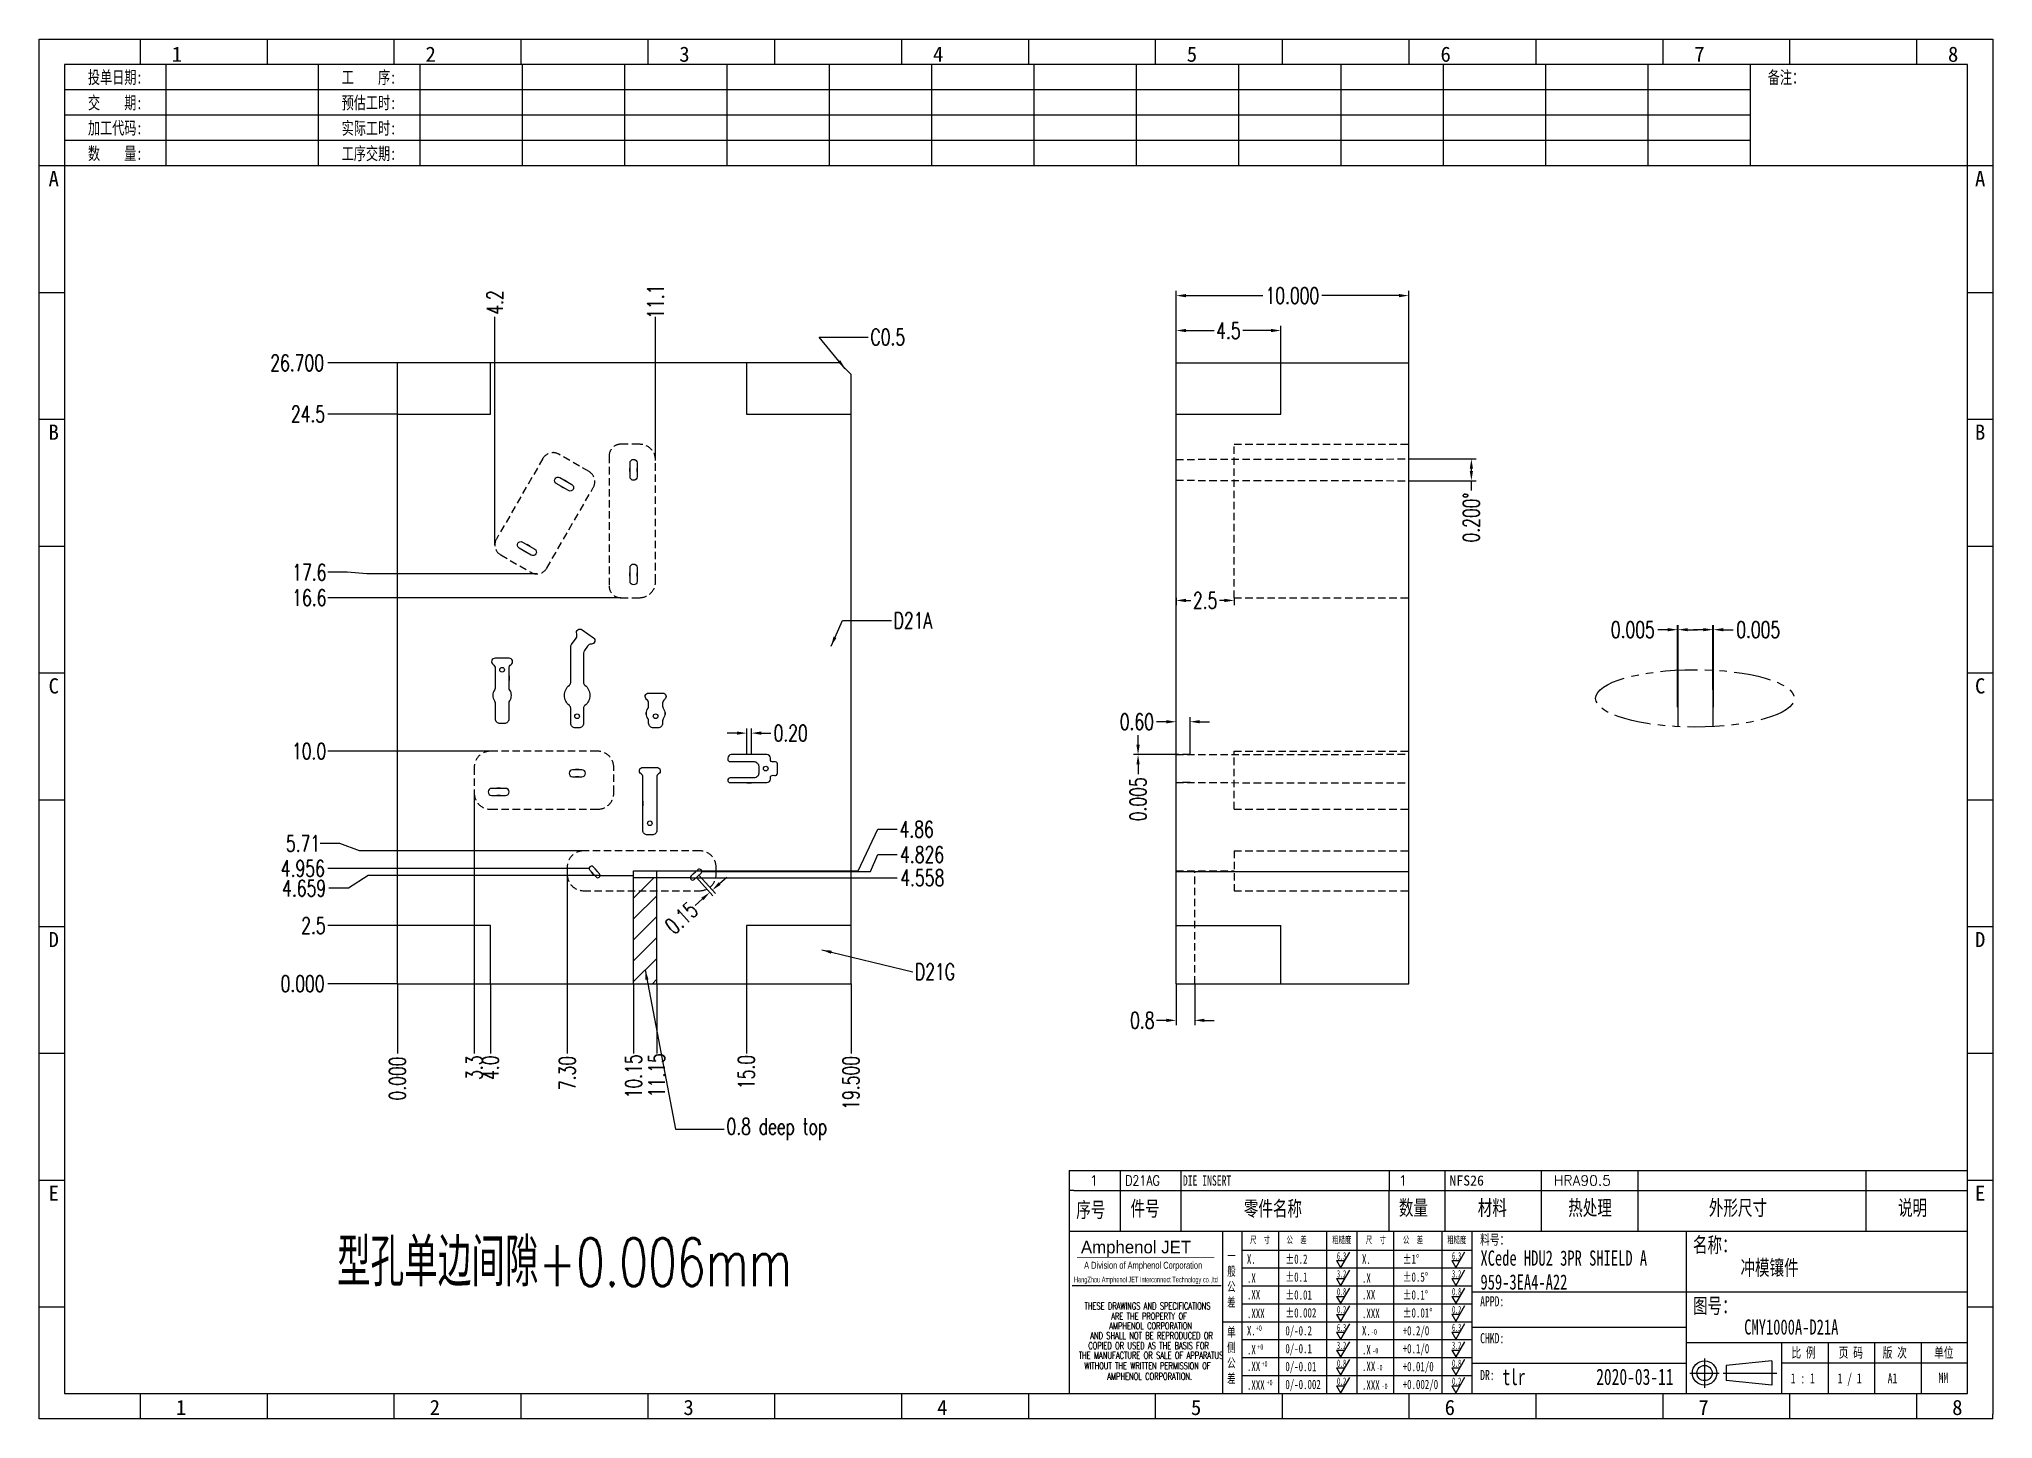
# Model space of a CAD drawing. Header units: millimetres. Extents: x -2852 to 5627, y -2271 to 1849.
# Drawn here: x -2726 to -2642, y -601.7 to -542.3 of the extents above; entities that cross this region are included whole.
import ezdxf
from ezdxf.enums import TextEntityAlignment as Align

# ---------------------------------------------------------------- set-up
doc = ezdxf.new("R2010")
doc.units = ezdxf.units.MM
doc.header["$PDSIZE"] = 3
doc.linetypes.add('DASHED2', pattern=[9.525, 6.35, -3.175])
doc.linetypes.add('PHANTOM', pattern=[63.5, 31.75, -6.35, 6.35, -6.35, 6.35, -6.35])
for name, color, linetype in [('1', 7, 'Continuous'), ('11', 4, 'DASHED2'), ('41', 1, 'Continuous'), ('PUNCH', 1, 'Continuous')]:
    doc.layers.add(name, color=color, linetype=linetype)
doc.styles.add('CH', font='仿宋_GB2312_0.ttf')
doc.styles.add('jet01', font='simplex.shx', dxfattribs={"width": 0.7, "bigfont": 'hztxt.shx'})
doc.styles.add('jet02', font='simplex.shx', dxfattribs={"width": 0.7})
doc.styles.add('SIMPLEX', font='SIMPLEX')
doc.styles.get("Standard").update_dxf_attribs({"font": '仿宋_GB2312_0.ttf', "width": 0.7})
doc.styles.add('TEXTSTYLE_1', font='TRIUMB.TTF')
doc.styles.add('TEXTSTYLE_2', font='TRIUM.TTF')
doc.styles.add('tk', font='', dxfattribs={"width": 0.7})
doc.styles.add('tk 2', font='仿宋_GB2312_0.ttf', dxfattribs={"width": 0.65})
doc.styles.add('tk 4', font='simplex.shx', dxfattribs={"width": 0.65, "bigfont": 'bigfont.shx'})
doc.styles.get('tk').set_extended_font_data('NSimSun')
doc.dimstyles.new('jet02', dxfattribs={"dimtxt": 3.5, "dimasz": 2.1, "dimexe": 1, "dimexo": 0, "dimgap": 0.5, "dimtad": 0, "dimtoh": 1, "dimdec": 3, "dimzin": 9, "dimdsep": 46, "dimtxsty": 'jet02', "dimcen": 0, "dimclrt": 256, "dimazin": 2, "dimtfac": 1, "dimtdec": 3, "dimtofl": 0, "dimtmove": 0, "dimatfit": 1, "dimfxl": 1, "dimarcsym": 0})

msp = doc.modelspace()

# ---------------------------------------------------------------- texts
at = {"layer": '1', "ltscale": 0.05, "style": 'jet01', "width": 0.7}
msp.add_text('型孔单边间隙+0.006mm', height=2.064003, dxfattribs=at).set_placement((-2713.1618, -595.9699))
at = {"layer": '41', "ltscale": 0.05, "char_height": 0.7, "attachment_point": 4, "style": 'jet02'}
for s, insert in [('C0.5', (-2690.2254, -555.1474)), ('D21A', (-2689.2275, -567.3368)), ('D21G', (-2688.3113, -582.4456)), ('0.8 deep top', (-2696.4146, -589.2139))]:
    msp.add_mtext(s, dxfattribs=dict(at, insert=insert))

# ---------------------------------------------------------------- blocks, each defined once
blk = doc.blocks.new('A3-N')
at = {"layer": '1', "color": 1}
for p, q in [((0, 0), (0, 296.73)), ((0, 296.73), (420, 296.73)), ((21.82, 291.27), (21.82, 296.73)), ((49.09, 291.27), (49.09, 296.73)), ((76.36, 291.27), (76.36, 296.73)), ((103.64, 291.27), (103.64, 296.73)), ((103.64, 291.27), (103.64, 296.73)), ((103.64, 291.27), (103.64, 296.73)), ((130.91, 291.27), (130.91, 296.73)), ((158.18, 291.27), (158.18, 296.73)), ((185.45, 291.27), (185.45, 296.73)), ((212.73, 291.27), (212.73, 296.73)), ((240, 291.27), (240, 296.73)), ((267.27, 291.27), (267.27, 296.73)), ((294.55, 291.27), (294.55, 296.73)), ((321.82, 291.27), (321.82, 296.73)), ((349.09, 291.27), (349.09, 296.73)), ((376.36, 291.27), (376.36, 296.73)), ((403.64, 291.27), (403.64, 296.73)), ((420, 296.73), (420, 1)), ((5.45, 269.45), (0, 269.45)), ((420, 269.45), (414.55, 269.45)), ((5.45, 242.18), (0, 242.18)), ((420, 242.18), (414.55, 242.18)), ((5.45, 214.91), (0, 214.91)), ((420, 214.91), (414.55, 214.91)), ((5.45, 187.64), (0, 187.64)), ((420, 187.64), (414.55, 187.64)), ((5.45, 160.36), (0, 160.36)), ((420, 160.36), (414.55, 160.36)), ((5.45, 133.09), (0, 133.09)), ((420, 133.09), (414.55, 133.09)), ((5.45, 105.82), (0, 105.82)), ((420, 105.82), (414.55, 105.82)), ((5.45, 78.55), (0, 78.55)), ((420, 78.55), (414.55, 78.55)), ((5.45, 51.27), (0, 51.27)), ((420, 51.27), (414.55, 51.27)), ((222.45, 49.09), (221.45, 49.09)), ((221.45, 49.09), (221.45, 40.36)), ((222.45, 49.09), (414.55, 49.09)), ((232.36, 49.09), (232.36, 40.36)), ((245.45, 49.09), (245.45, 40.36)), ((290.18, 49.09), (290.18, 40.36)), ((302.18, 49.09), (302.18, 40.36)), ((322.91, 49.09), (322.91, 40.36)), ((343.64, 49.09), (343.64, 40.36)), ((392.73, 40.36), (392.73, 49.09)), ((258.55, 40.36), (258.55, 5.44)), ((266.45, 40.36), (266.45, 5.44)), ((276.78, 40.36), (276.78, 5.45)), ((291.18, 40.36), (291.18, 5.45)), ((301.51, 40.37), (301.51, 5.46)), ((308.01, 40.36), (308.01, 5.45)), ((354.09, 40.36), (354.09, 5.45)), ((308.01, 32.39), (258.55, 32.39)), ((308.01, 28.54), (258.55, 28.54)), ((414.55, 27.27), (308.01, 27.27)), ((5.45, 24), (0, 24)), ((308.01, 24.69), (258.55, 24.69)), ((420, 24), (414.55, 24)), ((308.01, 16.99), (258.55, 16.99)), ((354.09, 19.63), (308.01, 19.63)), ((308.01, 13.14), (258.55, 13.14)), ((414.55, 16.36), (354.09, 16.36)), ((374.55, 16.36), (374.55, 5.45)), ((384.55, 16.36), (384.55, 5.45)), ((394.55, 16.36), (394.55, 5.45)), ((404.55, 16.36), (404.55, 5.45)), ((308.01, 9.29), (258.55, 9.29)), ((308.01, 11.99), (354.09, 11.99)), ((372.51, 12.49), (362.69, 11.5)), ((362.69, 11.5), (362.69, 8.23)), ((372.51, 12.49), (372.51, 7.25)), ((414.55, 12), (374.55, 12)), ((21.82, 0), (21.82, 5.45)), ((49.09, 0), (49.09, 5.45)), ((76.36, 0), (76.36, 5.45)), ((103.64, 0), (103.64, 5.45)), ((130.91, 0), (130.91, 5.45)), ((158.18, 0), (158.18, 5.45)), ((185.45, 0), (185.45, 5.45)), ((212.73, 0), (212.73, 5.45)), ((240, 0), (240, 5.45)), ((267.27, 0), (267.27, 5.45)), ((294.55, 0), (294.55, 5.45)), ((321.82, 0), (321.82, 5.45)), ((349.09, 0), (349.09, 5.45)), ((372.51, 7.25), (362.69, 8.23)), ((376.36, 0), (376.36, 5.45)), ((403.64, 0), (403.64, 5.45)), ((1, 0), (0, 0)), ((420, 0), (1, 0)), ((420, 0), (420, 1))]:
    blk.add_line(p, q, dxfattribs=at)
at = {"layer": '1'}
for p, q in [((414.55, 278.18), (414.55, 284.73)), ((221.45, 40.36), (221.45, 5.45)), ((221.45, 40.36), (414.55, 40.36)), ((221.45, 40.36), (414.55, 40.36)), ((254.41, 40.36), (254.41, 5.45)), ((283.28, 40.36), (283.28, 5.45)), ((308.01, 36.24), (258.55, 36.24)), ((222.08, 28.67), (254.12, 28.67)), ((308.01, 20.84), (254.41, 20.84))]:
    blk.add_line(p, q, dxfattribs=at)
at = {"layer": '1', "color": 1, "ltscale": 0.05}
for p, q in [((278.93, 34.04), (279.79, 32.56)), ((278.93, 34.04), (280.65, 34.04)), ((281.68, 35.84), (279.79, 32.56)), ((303.66, 34.05), (304.52, 32.56)), ((303.66, 34.05), (305.38, 34.05)), ((306.41, 35.84), (304.52, 32.56)), ((278.93, 30.19), (279.79, 28.71)), ((278.93, 30.19), (280.65, 30.19)), ((281.68, 31.99), (279.79, 28.71)), ((303.66, 30.2), (305.38, 30.2)), ((303.66, 30.2), (304.52, 28.71)), ((306.41, 31.99), (304.52, 28.71)), ((278.93, 26.34), (279.79, 24.86)), ((278.93, 26.34), (280.65, 26.34)), ((281.68, 28.14), (279.79, 24.86)), ((303.66, 26.35), (304.52, 24.86)), ((303.66, 26.35), (305.38, 26.35)), ((306.41, 28.14), (304.52, 24.86)), ((278.93, 22.49), (280.65, 22.49)), ((278.93, 22.49), (279.79, 21.01)), ((281.68, 24.29), (279.79, 21.01)), ((303.66, 22.5), (305.38, 22.5)), ((303.66, 22.5), (304.52, 21.01)), ((306.41, 24.29), (304.52, 21.01)), ((278.93, 18.66), (279.79, 17.17)), ((278.93, 18.66), (280.65, 18.66)), ((281.68, 20.45), (279.79, 17.17)), ((303.66, 18.66), (304.52, 17.18)), ((303.66, 18.66), (305.38, 18.66)), ((306.41, 20.46), (304.52, 17.18)), ((278.93, 14.81), (280.65, 14.81)), ((278.93, 14.81), (279.79, 13.32)), ((281.68, 16.6), (279.79, 13.32)), ((281.68, 12.75), (279.79, 9.47)), ((303.66, 14.81), (305.38, 14.81)), ((303.66, 14.81), (304.52, 13.33)), ((306.41, 16.61), (304.52, 13.33)), ((306.41, 12.76), (304.52, 9.48)), ((278.93, 10.96), (279.79, 9.47)), ((278.93, 10.96), (280.65, 10.96)), ((281.68, 8.9), (279.79, 5.62)), ((303.66, 10.96), (304.52, 9.48)), ((303.66, 10.96), (305.38, 10.96)), ((306.41, 8.91), (304.52, 5.63)), ((278.93, 7.11), (279.79, 5.62)), ((278.93, 7.11), (280.65, 7.11)), ((303.66, 7.11), (305.38, 7.11)), ((303.66, 7.11), (304.52, 5.63))]:
    blk.add_line(p, q, dxfattribs=at)
at = {"layer": '1', "color": 1, "ltscale": 0.1}
for p, q in [((358.01, 13.02), (358.01, 6.71)), ((354.86, 9.87), (361.17, 9.87)), ((362.03, 9.87), (373.54, 9.87))]:
    blk.add_line(p, q, dxfattribs=at)
at = {"layer": '1'}
blk.add_lwpolyline([(221.45, 5.45), (414.55, 5.45), (414.55, 291.27), (5.45, 291.27), (5.45, 5.45), (414.55, 5.45)], dxfattribs=at)
at = {"layer": '1', "color": 7, "linetype": 'Continuous', "const_width": 0.123}
blk.add_lwpolyline([(223.11, 34.74), (252.6, 34.76)], dxfattribs=at)
at = {"layer": '1', "color": 1}
for radius in [2.62, 1.64]:
    blk.add_circle((358.01, 9.87), radius, dxfattribs=at)
at = {"layer": '41'}
for p, q in [((27.27, 291.27), (27.27, 269.45)), ((60, 291.27), (60, 269.45)), ((81.82, 291.27), (81.82, 269.45)), ((103.82, 291.27), (103.82, 269.45)), ((125.82, 291.27), (125.82, 269.45)), ((147.82, 291.27), (147.82, 269.45)), ((169.82, 291.27), (169.82, 269.45)), ((191.82, 291.27), (191.82, 269.45)), ((213.82, 291.27), (213.82, 269.45)), ((235.82, 291.27), (235.82, 269.45)), ((257.82, 291.27), (257.82, 269.45)), ((279.82, 291.27), (279.82, 269.45)), ((301.82, 291.27), (301.82, 269.45)), ((323.82, 291.27), (323.82, 269.45)), ((345.82, 291.27), (345.82, 269.45)), ((367.82, 291.27), (367.82, 269.45)), ((367.82, 285.82), (5.45, 285.82)), ((367.82, 280.36), (5.45, 280.36)), ((367.82, 274.91), (5.45, 274.91)), ((414.55, 269.45), (5.45, 269.45))]:
    blk.add_line(p, q, dxfattribs=at)
at = {"layer": '1', "color": 1}
for s, p in [('1', (29.64, 295.11)), ('2', (84.18, 295.11)), ('3', (138.73, 295.11)), ('4', (193.27, 295.11)), ('5', (247.82, 295.11)), ('6', (302.36, 295.11)), ('7', (356.91, 295.11)), ('8', (411.45, 295.11)), ('1', (30.53, 4.11)), ('2', (85.08, 4.11)), ('3', (139.62, 4.11)), ('4', (194.17, 4.11)), ('5', (248.72, 4.11)), ('6', (303.26, 4.11)), ('7', (357.81, 4.11)), ('8', (412.35, 4.11))]:
    blk.add_text(s, height=3.27, dxfattribs=at).set_placement(p, align=Align.TOP_CENTER)
at = {"layer": '1', "style": 'tk', "width": 0.7}
for s, p in [('投单日期:', (16.36, 288.55)), ('工    序:', (70.91, 288.55)), ('备注：', (375.51, 288.55)), ('交    期:', (16.36, 283.09)), ('预估工时:', (70.91, 283.09)), ('加工代码:', (16.36, 277.64)), ('实际工时:', (70.91, 277.64)), ('数    量:', (16.36, 272.18)), ('工序交期:', (70.91, 272.18))]:
    blk.add_text(s, height=2.727, dxfattribs=at).set_placement(p, align=Align.MIDDLE)
at = {"layer": '1', "color": 1}
for s, p in [('A', (2.04, 268.36)), ('B', (2.04, 213.82)), ('C', (2.04, 159.27)), ('D', (2.04, 104.73)), ('E', (2.04, 50.18))]:
    blk.add_text(s, height=3.27, dxfattribs=at).set_placement(p, align=Align.TOP_LEFT)
for s, p in [('A', (418.37, 268.36)), ('B', (418.37, 213.82)), ('C', (418.37, 159.27)), ('D', (418.37, 104.73)), ('E', (418.37, 50.18))]:
    blk.add_text(s, height=3.27, dxfattribs=at).set_placement(p, align=Align.TOP_RIGHT)
at = {"layer": '1', "color": 1, "style": 'tk 2', "width": 0.7}
for s, height, p in [('序号', 3.273, (222.96, 43.34)), ('件号', 3.273, (234.62, 43.61)), ('零件名称', 3.273, (258.97, 43.61)), ('数量', 3.273, (292.3, 43.78)), ('材料', 3.273, (309.27, 43.78)), ('热处理', 3.273, (328.71, 43.78)), ('外形尺寸', 3.273, (358.94, 43.78)), ('说明', 3.273, (399.61, 43.78)), ('料号：', 2.182, (309.77, 37.46)), ('名称：', 3.273, (355.52, 35.79)), ('图号：', 3.273, (355.52, 22.7)), ('比 例', 2.182, (376.69, 13.18)), ('页 码', 2.182, (386.85, 13.18)), ('版 次', 2.182, (396.31, 13.18)), ('单位', 2.182, (407.35, 13.18))]:
    blk.add_text(s, height=height, dxfattribs=at).set_placement(p)
at = {"layer": '1', "color": 7, "linetype": 'Continuous', "style": 'TEXTSTYLE_1'}
blk.add_text('Amphenol JET', height=2.7, dxfattribs=at).set_placement((223.96, 35.61))
at = {"layer": '1', "color": 7, "linetype": 'Continuous'}
for s, height, style, width, p in [('A Division of Amphenol Corporation', 1.5, 'TEXTSTYLE_2', 0.7, (224.64, 32.29)), ('HangZhou Amphenol JET Interconnect Technology co.,ltd ', 1.2, 'TEXTSTYLE_2', 0.6, (222.47, 29.36)), ('THESE DRAWINGS AND SPECIFICATIONS', 1.5, 'tk 4', 0.6, (224.73, 23.52)), ('ARE THE PROPERTY OF', 1.5, 'tk 4', 0.6, (230.45, 21.35)), ('AND SHALL NOT BE REPRODUCED OR', 1.5, 'tk 4', 0.6, (225.95, 17.17)), ('AMPHENOL CORPORATION', 1.5, 'tk 4', 0.6, (230.04, 19.27)), ('THE MANUFACTURE OR SALE OF APPARATUS', 1.5, 'tk 4', 0.6, (223.5, 12.92)), ('COPIED OR USED AS THE BASIS FOR', 1.5, 'tk 4', 0.6, (225.54, 15.02)), ('WITHOUT THE WRITTEN PERMISSION OF', 1.5, 'tk 4', 0.6, (224.73, 10.67)), ('AMPHENOL CORPORATION.', 1.5, 'tk 4', 0.6, (229.63, 8.4))]:
    blk.add_text(s, height=height, dxfattribs=dict(at, style=style, width=width)).set_placement(p)
at = {"layer": '1', "color": 1, "style": 'tk 2', "width": 0.7}
for s, p in [('X.', (259.64, 34.37)), ('%%P0.2', (267.9, 34.37)), ('X.', (284.37, 34.37)), ('%%P1%%D', (293.12, 34.37)), ('.X', (259.64, 30.28)), ('%%P0.1', (267.9, 30.52)), ('.X', (284.37, 30.28)), ('%%P0.5%%D', (293.12, 30.52)), ('.XX', (259.64, 26.71)), ('%%P0.01', (267.9, 26.67)), ('.XX', (284.37, 26.71)), ('%%P0.1%%D', (293.12, 26.67)), ('.XXX', (259.64, 22.68)), ('%%P0.002', (267.9, 22.82)), ('.XXX', (284.37, 22.68)), ('%%P0.01%%D', (293.12, 22.82)), ('X.', (259.64, 18.97)), ('0/-0.2', (267.9, 18.97)), ('X.', (284.37, 18.97)), ('+0.2/0', (293.12, 18.97)), ('.X', (259.64, 14.88)), ('0/-0.1', (267.9, 15.12)), ('.X', (284.37, 14.88)), ('+0.1/0', (293.12, 15.12)), ('.XX', (259.64, 11.31)), ('0/-0.01', (267.9, 11.27)), ('0/-0.002', (267.9, 7.42)), ('.XX', (284.37, 11.31)), ('+0.01/0', (293.12, 11.27)), ('+0.002/0', (293.12, 7.42)), ('.XXX', (259.64, 7.28)), ('.XXX', (284.37, 7.28))]:
    blk.add_text(s, height=2, dxfattribs=at).set_placement(p, align=Align.MIDDLE_LEFT)
at = {"layer": '1', "color": 1, "ltscale": 0.05, "style": 'tk 2', "width": 0.5}
for s, p in [('6.3', (279.01, 34.26)), ('6.3', (303.74, 34.27)), ('3.2', (279.01, 30.41)), ('3.2', (303.74, 30.42)), ('0.8', (279.01, 26.56)), ('0.8', (303.74, 26.57)), ('0.2', (279.01, 22.71)), ('0.2', (303.74, 22.72)), ('6.3', (279.01, 18.87)), ('6.3', (303.74, 18.88)), ('3.2', (279.01, 15.02)), ('0.8', (279.01, 11.17)), ('3.2', (303.74, 15.03)), ('0.8', (303.74, 11.18)), ('0.2', (279.01, 7.32)), ('0.2', (303.74, 7.33))]:
    blk.add_text(s, height=1.6, dxfattribs=at).set_placement(p)
at = {"layer": '1', "style": 'tk 2', "width": 0.7}
for s, p in [('APPD:', (309.77, 24.21)), ('CHKD:', (309.77, 16.27)), ('DR:', (309.77, 8.35))]:
    blk.add_text(s, height=2.182, dxfattribs=at).set_placement(p)
at = {"layer": '1', "color": 7, "style": 'tk 2', "width": 0.7}
blk.add_text('MM', height=2.182, dxfattribs=at).set_placement((408.31, 7.75))
at = {"layer": '1', "color": 1, "ltscale": 0.05, "char_height": 1.5, "width": 6.3627, "attachment_point": 1, "style": 'tk 2'}
for s, insert in [('尺  寸', (260.31, 39.25)), ('公  差', (268.17, 39.25)), ('粗糙度', (277.98, 39.25)), ('尺  寸', (285.2, 39.25)), ('公  差', (293.18, 39.25)), ('粗糙度', (302.71, 39.26))]:
    blk.add_mtext(s, dxfattribs=dict(at, insert=insert))
at = {"layer": '1', "ltscale": 0.05, "char_height": 2, "width": 2.5195, "attachment_point": 1, "style": 'tk 2'}
for s, insert in [('一般公差', (255.39, 36.11)), ('单侧公差', (255.39, 19.71))]:
    blk.add_mtext(s, dxfattribs=dict(at, insert=insert))
at = {"layer": '1', "color": 1, "ltscale": 0.05, "char_height": 1.2, "width": 5.1396, "attachment_point": 1, "line_spacing_factor": 0.8, "style": 'tk 2'}
for s, insert in [('+0', (261.58, 20.13)), ('-0', (286.31, 19.33)), ('+0', (261.88, 16.09)), ('-0', (286.61, 15.29)), ('+0', (262.79, 12.45)), ('+0', (263.87, 8.44)), ('-0', (287.51, 11.65)), ('-0', (288.59, 7.64))]:
    blk.add_mtext(s, dxfattribs=dict(at, insert=insert))
at = {"layer": '1', "style": 'tk 2', "width": 0.7}
for tag, p in [('PATR-NO1', (309.84, 32.96)), ('TITLE', (365.74, 30.9)), ('PATR-NO2', (309.84, 27.81)), ('DWG-NO:', (366.54, 18.14))]:
    blk.add_attdef(tag, p, '', height=3.27, dxfattribs=at)
at = {"layer": '1', "color": 1, "style": 'tk 2', "width": 0.7}
for tag, p in [('DRAW', (314.55, 7.27)), ('DATE', (334.72, 7.32))]:
    blk.add_attdef(tag, p, '', height=3.49, dxfattribs=at)
at = {"layer": '1', "style": 'tk 2', "width": 0.7}
for tag, p in [('SCALE', (376.55, 8.73)), ('SHEET', (386.6, 8.72)), ('REV', (397.38, 8.73))]:
    blk.add_attdef(tag, text='', height=2.18, dxfattribs=at).set_placement(p, align=Align.MIDDLE_LEFT)
blk = doc.blocks.new('FB3')
at = {"layer": '1', "color": 1}
for p, q in [((0, 4.36), (193.09, 4.36)), ((0, 4.36), (0, 0)), ((10.91, 4.36), (10.91, 0)), ((24, 4.36), (24, 0)), ((68.73, 4.36), (68.73, 0)), ((80.73, 4.36), (80.73, 0)), ((101.45, 4.36), (101.45, 0)), ((122.18, 4.36), (122.18, 0)), ((171.27, 0), (171.27, 4.36))]:
    blk.add_line(p, q, dxfattribs=at)
at = {"layer": '1'}
for tag, style, p in [('ITEM', 'SIMPLEX', (4.36, 2.18)), ('PARTNO', 'SIMPLEX', (12, 2.18)), ('QTY', 'SIMPLEX', (74.18, 2.18)), ('MATL', 'CH', (81.72, 2.18)), ('FINISH', 'SIMPLEX', (104.17, 2.18)), ('SPEC', 'SIMPLEX', (130.91, 2.18)), ('REMARK', 'SIMPLEX', (174.06, 2.18))]:
    blk.add_attdef(tag, text='', height=2.18, dxfattribs=dict(at, style=style)).set_placement(p, align=Align.MIDDLE_LEFT)
at = {"layer": '1', "style": 'tk', "width": 0.7}
blk.add_attdef('DIE', text='', height=2.18, dxfattribs=at).set_placement((24.43, 2.18), align=Align.MIDDLE_LEFT)
blk = doc.blocks.new('*D829')
at = {"layer": '41', "ltscale": 0.05}
blk.add_line((-1795.354, -3035.387), (-1798.353, -3035.387), dxfattribs=at)
at = {"layer": 'Defpoints', "color": 0, "ltscale": 0.05}
for p in [(-1798.353, -3035.387), (-1795.354, -3035.387), (-1795.354, -3035.387)]:
    blk.add_point(p, dxfattribs=at)
at = {"layer": '41', "ltscale": 0.05, "insert": (-1799.433, -3035.387), "char_height": 0.7, "attachment_point": 5, "style": 'jet02'}
blk.add_mtext('0.000', dxfattribs=at)
blk = doc.blocks.new('*D830')
at = {"layer": '41', "ltscale": 0.05}
blk.add_line((-1795.354, -3032.887), (-1798.353, -3032.887), dxfattribs=at)
at = {"layer": 'Defpoints', "color": 0, "ltscale": 0.05}
for p in [(-1798.353, -3032.887), (-1795.354, -3032.887), (-1795.354, -3035.387)]:
    blk.add_point(p, dxfattribs=at)
at = {"layer": '41', "ltscale": 0.05, "insert": (-1798.967, -3032.887), "char_height": 0.7, "attachment_point": 5, "style": 'jet02'}
blk.add_mtext('2.5', dxfattribs=at)
blk = doc.blocks.new('*D831')
at = {"layer": '41', "ltscale": 0.05}
blk.add_line((-1795.354, -3010.887), (-1798.353, -3010.887), dxfattribs=at)
at = {"layer": 'Defpoints', "color": 0, "ltscale": 0.05}
for p in [(-1798.353, -3010.887), (-1795.354, -3010.887), (-1795.354, -3035.387)]:
    blk.add_point(p, dxfattribs=at)
at = {"layer": '41', "ltscale": 0.05, "insert": (-1799.2, -3010.887), "char_height": 0.7, "attachment_point": 5, "style": 'jet02'}
blk.add_mtext('24.5', dxfattribs=at)
blk = doc.blocks.new('*D832')
at = {"layer": '41', "ltscale": 0.05}
blk.add_line((-1795.354, -3008.687), (-1798.353, -3008.687), dxfattribs=at)
at = {"layer": 'Defpoints', "color": 0, "ltscale": 0.05}
for p in [(-1798.353, -3008.687), (-1795.354, -3008.687), (-1795.354, -3035.387)]:
    blk.add_point(p, dxfattribs=at)
at = {"layer": '41', "ltscale": 0.05, "insert": (-1799.667, -3008.687), "char_height": 0.7, "attachment_point": 5, "style": 'jet02'}
blk.add_mtext('26.700', dxfattribs=at)
blk = doc.blocks.new('*D833')
at = {"layer": '41', "ltscale": 0.05}
blk.add_line((-1795.354, -3035.387), (-1795.354, -3038.387), dxfattribs=at)
at = {"layer": 'Defpoints', "color": 0, "ltscale": 0.05}
for p in [(-1795.354, -3035.387), (-1795.354, -3035.387), (-1795.354, -3038.387)]:
    blk.add_point(p, dxfattribs=at)
at = {"layer": '41', "ltscale": 0.05, "insert": (-1795.354, -3039.467), "char_height": 0.7, "attachment_point": 5, "rotation": 90, "style": 'jet02'}
blk.add_mtext('0.000', dxfattribs=at)
blk = doc.blocks.new('*D834')
at = {"layer": '41', "ltscale": 0.05}
blk.add_line((-1791.354, -3035.387), (-1791.354, -3038.387), dxfattribs=at)
at = {"layer": 'Defpoints', "color": 0, "ltscale": 0.05}
for p in [(-1795.354, -3035.387), (-1791.354, -3035.387), (-1791.354, -3038.387)]:
    blk.add_point(p, dxfattribs=at)
at = {"layer": '41', "ltscale": 0.05, "insert": (-1791.354, -3039), "char_height": 0.7, "attachment_point": 5, "rotation": 90, "style": 'jet02'}
blk.add_mtext('4.0', dxfattribs=at)
blk = doc.blocks.new('*D835')
at = {"layer": '41', "ltscale": 0.05}
blk.add_line((-1780.354, -3035.387), (-1780.354, -3038.387), dxfattribs=at)
at = {"layer": 'Defpoints', "color": 0, "ltscale": 0.05}
for p in [(-1795.354, -3035.387), (-1780.354, -3035.387), (-1780.354, -3038.387)]:
    blk.add_point(p, dxfattribs=at)
at = {"layer": '41', "ltscale": 0.05, "insert": (-1780.354, -3039.187), "char_height": 0.7, "attachment_point": 5, "rotation": 90, "style": 'jet02'}
blk.add_mtext('15.0', dxfattribs=at)
blk = doc.blocks.new('*D836')
at = {"layer": '41', "ltscale": 0.05}
blk.add_line((-1775.854, -3035.387), (-1775.854, -3038.387), dxfattribs=at)
at = {"layer": 'Defpoints', "color": 0, "ltscale": 0.05}
for p in [(-1795.354, -3035.387), (-1775.854, -3035.387), (-1775.854, -3038.387)]:
    blk.add_point(p, dxfattribs=at)
at = {"layer": '41', "ltscale": 0.05, "insert": (-1775.854, -3039.653), "char_height": 0.7, "attachment_point": 5, "rotation": 90, "style": 'jet02'}
blk.add_mtext('19.500', dxfattribs=at)
blk = doc.blocks.new('*D837')
at = {"layer": '41', "ltscale": 0.05}
for p, q in [((-1761.879, -3008.687), (-1761.879, -3005.595)), ((-1761.459, -3005.795), (-1758.146, -3005.795)), ((-1752.299, -3005.795), (-1755.613, -3005.795)), ((-1751.879, -3008.687), (-1751.879, -3005.595))]:
    blk.add_line(p, q, dxfattribs=at)
for points in [[(-1761.459, -3005.725), (-1761.459, -3005.865), (-1761.879, -3005.795)], [(-1752.299, -3005.725), (-1752.299, -3005.865), (-1751.879, -3005.795)]]:
    blk.add_solid(points, dxfattribs=at)
at = {"layer": 'Defpoints', "color": 0, "ltscale": 0.05}
for p in [(-1761.879, -3005.795), (-1761.879, -3008.687), (-1751.879, -3008.687)]:
    blk.add_point(p, dxfattribs=at)
at = {"layer": '41', "ltscale": 0.05, "insert": (-1756.879, -3005.795), "char_height": 0.7, "attachment_point": 5, "style": 'jet02'}
blk.add_mtext('10.000', dxfattribs=at)
blk = doc.blocks.new('*D838')
at = {"layer": '41', "ltscale": 0.05}
for p, q in [((-1761.879, -3008.687), (-1761.879, -3007.096)), ((-1757.379, -3008.687), (-1757.379, -3007.096)), ((-1761.459, -3007.296), (-1760.243, -3007.296)), ((-1757.799, -3007.296), (-1759.016, -3007.296))]:
    blk.add_line(p, q, dxfattribs=at)
for points in [[(-1761.459, -3007.226), (-1761.459, -3007.366), (-1761.879, -3007.296)], [(-1757.799, -3007.226), (-1757.799, -3007.366), (-1757.379, -3007.296)]]:
    blk.add_solid(points, dxfattribs=at)
at = {"layer": 'Defpoints', "color": 0, "ltscale": 0.05}
for p in [(-1761.879, -3007.296), (-1761.879, -3008.687), (-1757.379, -3008.687)]:
    blk.add_point(p, dxfattribs=at)
at = {"layer": '41', "ltscale": 0.05, "insert": (-1759.629, -3007.296), "char_height": 0.7, "attachment_point": 5, "style": 'jet02'}
blk.add_mtext('4.5', dxfattribs=at)
blk = doc.blocks.new('*D839')
at = {"layer": '41', "ltscale": 0.05}
for p, q in [((-1751.879, -3012.82), (-1748.983, -3012.815)), ((-1751.879, -3013.755), (-1748.983, -3013.76))]:
    blk.add_line(p, q, dxfattribs=at)
for start, end in [(359.81105, 359.9), (359.98895, 0.01105)]:
    blk.add_arc((-2019.71, -3013.287), 270.528, start, end, dxfattribs=at)
for points in [[(-1749.253, -3013.235), (-1749.113, -3013.235), (-1749.183, -3012.815)], [(-1749.113, -3013.339), (-1749.253, -3013.339), (-1749.183, -3013.759)]]:
    blk.add_solid(points, dxfattribs=at)
at = {"layer": 'Defpoints', "color": 0, "ltscale": 0.05}
for p in [(-1761.879, -3012.837), (-1751.879, -3012.82), (-1761.879, -3013.737), (-1751.879, -3013.755), (-1749.183, -3013.13)]:
    blk.add_point(p, dxfattribs=at)
at = {"layer": '41', "ltscale": 0.05, "insert": (-1749.188, -3015.341), "char_height": 0.7, "attachment_point": 5, "rotation": 89.81105, "style": 'jet02'}
blk.add_mtext('0.200°', dxfattribs=at)
blk = doc.blocks.new('*D840')
at = {"layer": '41', "ltscale": 0.05}
for p, q in [((-1761.879, -3025.532), (-1761.879, -3023.921)), ((-1761.279, -3025.536), (-1761.279, -3023.921)), ((-1762.299, -3024.121), (-1762.719, -3024.121)), ((-1760.859, -3024.121), (-1760.439, -3024.121))]:
    blk.add_line(p, q, dxfattribs=at)
for points in [[(-1762.299, -3024.051), (-1762.299, -3024.191), (-1761.879, -3024.121)], [(-1760.859, -3024.051), (-1760.859, -3024.191), (-1761.279, -3024.121)]]:
    blk.add_solid(points, dxfattribs=at)
at = {"layer": 'Defpoints', "color": 0, "ltscale": 0.05}
for p in [(-1761.879, -3024.121), (-1761.879, -3025.532), (-1761.279, -3025.536)]:
    blk.add_point(p, dxfattribs=at)
at = {"layer": '41', "ltscale": 0.05, "insert": (-1763.566, -3024.121), "char_height": 0.7, "attachment_point": 5, "style": 'jet02'}
blk.add_mtext('0.60', dxfattribs=at)
blk = doc.blocks.new('*D841')
at = {"layer": '41', "ltscale": 0.05}
for p, q in [((-1763.514, -3025.112), (-1763.514, -3024.692)), ((-1761.879, -3025.532), (-1763.714, -3025.532)), ((-1761.879, -3025.537), (-1763.714, -3025.537)), ((-1763.514, -3025.957), (-1763.514, -3026.377))]:
    blk.add_line(p, q, dxfattribs=at)
for points in [[(-1763.584, -3025.112), (-1763.444, -3025.112), (-1763.514, -3025.532)], [(-1763.584, -3025.957), (-1763.444, -3025.957), (-1763.514, -3025.537)]]:
    blk.add_solid(points, dxfattribs=at)
at = {"layer": 'Defpoints', "color": 0, "ltscale": 0.05}
for p in [(-1763.514, -3025.537), (-1761.879, -3025.532), (-1761.879, -3025.537)]:
    blk.add_point(p, dxfattribs=at)
at = {"layer": '41', "ltscale": 0.05, "insert": (-1763.514, -3027.457), "char_height": 0.7, "attachment_point": 5, "rotation": 90, "style": 'jet02'}
blk.add_mtext('0.005', dxfattribs=at)
blk = doc.blocks.new('*D842')
at = {"layer": '41', "ltscale": 0.05}
for p, q in [((-1780.757, -3024.61), (-1781.177, -3024.61)), ((-1780.337, -3025.532), (-1780.337, -3024.41)), ((-1780.137, -3025.532), (-1780.137, -3024.41)), ((-1779.717, -3024.61), (-1779.297, -3024.61))]:
    blk.add_line(p, q, dxfattribs=at)
for points in [[(-1780.757, -3024.54), (-1780.757, -3024.68), (-1780.337, -3024.61)], [(-1779.717, -3024.54), (-1779.717, -3024.68), (-1780.137, -3024.61)]]:
    blk.add_solid(points, dxfattribs=at)
at = {"layer": 'Defpoints', "color": 0, "ltscale": 0.05}
for p in [(-1780.137, -3024.61), (-1780.337, -3025.532), (-1780.137, -3025.532)]:
    blk.add_point(p, dxfattribs=at)
at = {"layer": '41', "ltscale": 0.05, "insert": (-1778.45, -3024.61), "char_height": 0.7, "attachment_point": 5, "style": 'jet02'}
blk.add_mtext('0.20', dxfattribs=at)
blk = doc.blocks.new('*D3988')
at = {"layer": '41', "ltscale": 0.05}
for p, q in [((-2697.71, -578.394), (-2697.002, -579.181)), ((-2697.599, -578.293), (-2696.89, -579.08)), ((-2696.712, -578.651), (-2696.4, -578.37)), ((-2697.448, -579.313), (-2697.76, -579.594))]:
    blk.add_line(p, q, dxfattribs=at)
for points in [[(-2696.759, -578.599), (-2696.665, -578.703), (-2697.024, -578.932)], [(-2697.495, -579.261), (-2697.401, -579.365), (-2697.136, -579.032)]]:
    blk.add_solid(points, dxfattribs=at)
at = {"layer": 'Defpoints', "color": 0, "ltscale": 0.05}
for p in [(-2697.71, -578.394), (-2697.599, -578.293), (-2697.024, -578.932)]:
    blk.add_point(p, dxfattribs=at)
at = {"layer": '41', "ltscale": 0.05, "insert": (-2698.354, -580.129), "char_height": 0.7, "attachment_point": 5, "rotation": 42, "style": 'jet02'}
blk.add_mtext('0.15', dxfattribs=at)
blk = doc.blocks.new('*D927')
at = {"layer": '41', "ltscale": 0.05}
for p, q in [((-1739.218, -3020.162), (-1739.638, -3020.162)), ((-1738.798, -3022.746), (-1738.798, -3019.962)), ((-1738.773, -3022.746), (-1738.773, -3019.962)), ((-1738.353, -3020.162), (-1737.933, -3020.162))]:
    blk.add_line(p, q, dxfattribs=at)
for points in [[(-1739.218, -3020.092), (-1739.218, -3020.232), (-1738.798, -3020.162)], [(-1738.353, -3020.092), (-1738.353, -3020.232), (-1738.773, -3020.162)]]:
    blk.add_solid(points, dxfattribs=at)
at = {"layer": 'Defpoints', "color": 0, "ltscale": 0.05}
for p in [(-1738.773, -3020.162), (-1738.798, -3022.746), (-1738.773, -3022.746)]:
    blk.add_point(p, dxfattribs=at)
at = {"layer": '41', "ltscale": 0.05, "insert": (-1736.853, -3020.162), "char_height": 0.7, "attachment_point": 5, "style": 'jet02'}
blk.add_mtext('0.005', dxfattribs=at)
blk = doc.blocks.new('*D928')
at = {"layer": '41', "ltscale": 0.05}
for p, q in [((-1740.743, -3020.162), (-1741.163, -3020.162)), ((-1740.323, -3022.746), (-1740.323, -3019.962)), ((-1740.298, -3022.746), (-1740.298, -3019.962)), ((-1739.878, -3020.162), (-1739.458, -3020.162))]:
    blk.add_line(p, q, dxfattribs=at)
for points in [[(-1740.743, -3020.092), (-1740.743, -3020.232), (-1740.323, -3020.162)], [(-1739.878, -3020.092), (-1739.878, -3020.232), (-1740.298, -3020.162)]]:
    blk.add_solid(points, dxfattribs=at)
at = {"layer": 'Defpoints', "color": 0, "ltscale": 0.05}
for p in [(-1740.323, -3020.162), (-1740.323, -3022.746), (-1740.298, -3022.746)]:
    blk.add_point(p, dxfattribs=at)
at = {"layer": '41', "ltscale": 0.05, "insert": (-1742.243, -3020.162), "char_height": 0.7, "attachment_point": 5, "style": 'jet02'}
blk.add_mtext('0.005', dxfattribs=at)
blk = doc.blocks.new('*D3982')
at = {"layer": '41', "ltscale": 0.05}
for p, q in [((-2677.087, -566.357), (-2677.087, -566.675)), ((-2676.667, -566.475), (-2676.45, -566.475)), ((-2675.007, -566.475), (-2675.224, -566.475)), ((-2674.587, -566.357), (-2674.587, -566.675))]:
    blk.add_line(p, q, dxfattribs=at)
for points in [[(-2676.667, -566.405), (-2676.667, -566.545), (-2677.087, -566.475)], [(-2675.007, -566.405), (-2675.007, -566.545), (-2674.587, -566.475)]]:
    blk.add_solid(points, dxfattribs=at)
at = {"layer": 'Defpoints', "color": 0, "ltscale": 0.05}
for p in [(-2677.087, -566.357), (-2677.087, -566.475), (-2674.587, -566.357)]:
    blk.add_point(p, dxfattribs=at)
at = {"layer": '41', "ltscale": 0.05, "insert": (-2675.837, -566.475), "char_height": 0.7, "attachment_point": 5, "style": 'jet02'}
blk.add_mtext('2.5', dxfattribs=at)
blk = doc.blocks.new('*D3983')
at = {"layer": '41', "ltscale": 0.05}
blk.add_line((-2707.262, -574.757), (-2707.262, -585.957), dxfattribs=at)
at = {"layer": 'Defpoints', "color": 0, "ltscale": 0.05}
for p in [(-2707.262, -574.757), (-2710.562, -582.957), (-2707.262, -585.957)]:
    blk.add_point(p, dxfattribs=at)
at = {"layer": '41', "ltscale": 0.05, "insert": (-2707.262, -586.57), "char_height": 0.7, "attachment_point": 5, "rotation": 90, "style": 'jet02'}
blk.add_mtext('3.3', dxfattribs=at)
blk = doc.blocks.new('*D3984')
at = {"layer": '41', "ltscale": 0.05}
blk.add_line((-2706.562, -572.957), (-2713.561, -572.957), dxfattribs=at)
at = {"layer": 'Defpoints', "color": 0, "ltscale": 0.05}
for p in [(-2713.561, -572.957), (-2706.562, -572.957), (-2710.562, -582.957)]:
    blk.add_point(p, dxfattribs=at)
at = {"layer": '41', "ltscale": 0.05, "insert": (-2714.361, -572.957), "char_height": 0.7, "attachment_point": 5, "style": 'jet02'}
blk.add_mtext('10.0', dxfattribs=at)
blk = doc.blocks.new('*D3985')
at = {"layer": '41', "ltscale": 0.05}
blk.add_line((-2700.962, -566.357), (-2713.561, -566.357), dxfattribs=at)
at = {"layer": 'Defpoints', "color": 0, "ltscale": 0.05}
for p in [(-2713.561, -566.357), (-2700.962, -566.357), (-2710.562, -582.957)]:
    blk.add_point(p, dxfattribs=at)
at = {"layer": '41', "ltscale": 0.05, "insert": (-2714.349, -566.357), "char_height": 0.7, "attachment_point": 5, "style": 'jet02'}
blk.add_mtext('16.6', dxfattribs=at)
blk = doc.blocks.new('*D3986')
at = {"layer": '41', "ltscale": 0.05}
for p, q in [((-2712.721, -565.265), (-2713.561, -565.265)), ((-2711.881, -565.332), (-2712.721, -565.265)), ((-2704.575, -565.332), (-2711.881, -565.332))]:
    blk.add_line(p, q, dxfattribs=at)
at = {"layer": 'Defpoints', "color": 0, "ltscale": 0.05}
for p in [(-2713.561, -565.265), (-2704.575, -565.332), (-2710.562, -582.957)]:
    blk.add_point(p, dxfattribs=at)
at = {"layer": '41', "ltscale": 0.05, "insert": (-2714.349, -565.265), "char_height": 0.7, "attachment_point": 5, "style": 'jet02'}
blk.add_mtext('17.6', dxfattribs=at)
blk = doc.blocks.new('*D3987')
at = {"layer": '41', "ltscale": 0.05}
blk.add_line((-2706.374, -564.082), (-2706.374, -554.274), dxfattribs=at)
at = {"layer": 'Defpoints', "color": 0, "ltscale": 0.05}
for p in [(-2706.374, -554.274), (-2706.374, -564.082), (-2710.562, -582.957)]:
    blk.add_point(p, dxfattribs=at)
at = {"layer": '41', "ltscale": 0.05, "insert": (-2706.374, -553.661), "char_height": 0.7, "attachment_point": 5, "rotation": 90, "style": 'jet02'}
blk.add_mtext('4.2', dxfattribs=at)
blk = doc.blocks.new('*D3989')
at = {"layer": '41', "ltscale": 0.05}
blk.add_line((-2710.562, -578.001), (-2713.561, -578.001), dxfattribs=at)
at = {"layer": 'Defpoints', "color": 0, "ltscale": 0.05}
for p in [(-2713.561, -578.001), (-2710.562, -578.001), (-2710.562, -582.957)]:
    blk.add_point(p, dxfattribs=at)
at = {"layer": '41', "ltscale": 0.05, "insert": (-2714.629, -578.001), "char_height": 0.7, "attachment_point": 5, "style": 'jet02'}
blk.add_mtext('4.956', dxfattribs=at)
blk = doc.blocks.new('*D3990')
at = {"layer": '41', "ltscale": 0.05}
for p, q in [((-2690.222, -578.132), (-2689.915, -577.403)), ((-2689.915, -577.403), (-2689.075, -577.403)), ((-2691.062, -578.132), (-2690.222, -578.132))]:
    blk.add_line(p, q, dxfattribs=at)
at = {"layer": 'Defpoints', "color": 0, "ltscale": 0.05}
for p in [(-2689.075, -577.403), (-2691.062, -578.132), (-2710.562, -582.957)]:
    blk.add_point(p, dxfattribs=at)
at = {"layer": '41', "ltscale": 0.05, "insert": (-2688.006, -577.403), "char_height": 0.7, "attachment_point": 5, "style": 'jet02'}
blk.add_mtext('4.826', dxfattribs=at)
blk = doc.blocks.new('*D3991')
at = {"layer": '41', "ltscale": 0.05}
for p, q in [((-2711.826, -578.298), (-2712.666, -578.854)), ((-2701.851, -578.298), (-2711.826, -578.298)), ((-2712.666, -578.854), (-2713.506, -578.854))]:
    blk.add_line(p, q, dxfattribs=at)
at = {"layer": 'Defpoints', "color": 0, "ltscale": 0.05}
for p in [(-2701.851, -578.298), (-2713.506, -578.854), (-2710.562, -582.957)]:
    blk.add_point(p, dxfattribs=at)
at = {"layer": '41', "ltscale": 0.05, "insert": (-2714.574, -578.854), "char_height": 0.7, "attachment_point": 5, "style": 'jet02'}
blk.add_mtext('4.659', dxfattribs=at)
blk = doc.blocks.new('*D3992')
at = {"layer": '41', "ltscale": 0.05}
for p, q in [((-2697.973, -578.399), (-2690.755, -578.399)), ((-2690.755, -578.399), (-2689.915, -578.401)), ((-2689.915, -578.401), (-2689.075, -578.401))]:
    blk.add_line(p, q, dxfattribs=at)
at = {"layer": 'Defpoints', "color": 0, "ltscale": 0.05}
for p in [(-2697.973, -578.399), (-2689.075, -578.401), (-2710.562, -582.957)]:
    blk.add_point(p, dxfattribs=at)
at = {"layer": '41', "ltscale": 0.05, "insert": (-2687.995, -578.401), "char_height": 0.7, "attachment_point": 5, "style": 'jet02'}
blk.add_mtext('4.558', dxfattribs=at)
blk = doc.blocks.new('*D3993')
at = {"layer": '41', "ltscale": 0.05}
blk.add_line((-2700.412, -582.957), (-2700.412, -585.957), dxfattribs=at)
at = {"layer": 'Defpoints', "color": 0, "ltscale": 0.05}
for p in [(-2710.562, -582.957), (-2700.412, -582.957), (-2700.412, -585.957)]:
    blk.add_point(p, dxfattribs=at)
at = {"layer": '41', "ltscale": 0.05, "insert": (-2700.412, -586.943), "char_height": 0.7, "attachment_point": 5, "rotation": 90, "style": 'jet02'}
blk.add_mtext('10.15', dxfattribs=at)
blk = doc.blocks.new('*D3994')
at = {"layer": '41', "ltscale": 0.05}
blk.add_line((-2699.462, -560.457), (-2699.462, -554.274), dxfattribs=at)
at = {"layer": 'Defpoints', "color": 0, "ltscale": 0.05}
for p in [(-2699.462, -554.274), (-2699.462, -560.457), (-2710.562, -582.957)]:
    blk.add_point(p, dxfattribs=at)
at = {"layer": '41', "ltscale": 0.05, "insert": (-2699.462, -553.626), "char_height": 0.7, "attachment_point": 5, "rotation": 90, "style": 'jet02'}
blk.add_mtext('11.1', dxfattribs=at)
blk = doc.blocks.new('*D4122')
at = {"layer": '41', "ltscale": 0.05}
blk.add_line((-2699.412, -582.957), (-2699.412, -585.957), dxfattribs=at)
at = {"layer": 'Defpoints', "color": 0, "ltscale": 0.05}
for p in [(-2710.562, -582.957), (-2699.412, -582.957), (-2699.412, -585.957)]:
    blk.add_point(p, dxfattribs=at)
at = {"layer": '41', "ltscale": 0.05, "insert": (-2699.412, -586.897), "char_height": 0.7, "attachment_point": 5, "rotation": 90, "style": 'jet02'}
blk.add_mtext('11.15', dxfattribs=at)
blk = doc.blocks.new('*D4136')
at = {"layer": '41', "ltscale": 0.05}
for p, q in [((-2713.039, -576.927), (-2713.879, -576.927)), ((-2712.199, -577.245), (-2713.039, -576.927)), ((-2702.562, -577.245), (-2712.199, -577.245))]:
    blk.add_line(p, q, dxfattribs=at)
at = {"layer": 'Defpoints', "color": 0, "ltscale": 0.05}
for p in [(-2713.879, -576.927), (-2702.562, -577.245), (-2710.562, -582.957)]:
    blk.add_point(p, dxfattribs=at)
at = {"layer": '41', "ltscale": 0.05, "insert": (-2714.62, -576.927), "char_height": 0.7, "attachment_point": 5, "style": 'jet02'}
blk.add_mtext('5.71', dxfattribs=at)
blk = doc.blocks.new('*D4137')
at = {"layer": '41', "ltscale": 0.05}
blk.add_line((-2703.262, -578.257), (-2703.262, -585.957), dxfattribs=at)
at = {"layer": 'Defpoints', "color": 0, "ltscale": 0.05}
for p in [(-2703.262, -578.257), (-2710.562, -582.957), (-2703.262, -585.957)]:
    blk.add_point(p, dxfattribs=at)
at = {"layer": '41', "ltscale": 0.05, "insert": (-2703.262, -586.803), "char_height": 0.7, "attachment_point": 5, "rotation": 90, "style": 'jet02'}
blk.add_mtext('7.30', dxfattribs=at)
blk = doc.blocks.new('*D4138')
at = {"layer": '41', "ltscale": 0.05}
for p, q in [((-2690.755, -578.098), (-2689.915, -576.313)), ((-2689.915, -576.313), (-2689.075, -576.313)), ((-2699.412, -578.098), (-2690.755, -578.098))]:
    blk.add_line(p, q, dxfattribs=at)
at = {"layer": 'Defpoints', "color": 0, "ltscale": 0.05}
for p in [(-2689.075, -576.313), (-2699.412, -578.098), (-2710.562, -582.957)]:
    blk.add_point(p, dxfattribs=at)
at = {"layer": '41', "ltscale": 0.05, "insert": (-2688.24, -576.313), "char_height": 0.7, "attachment_point": 5, "style": 'jet02'}
blk.add_mtext('4.86', dxfattribs=at)
blk = doc.blocks.new('*D4139')
at = {"layer": '41', "ltscale": 0.05}
for p, q in [((-2677.087, -582.957), (-2677.087, -584.734)), ((-2676.287, -582.957), (-2676.287, -584.734)), ((-2677.507, -584.534), (-2677.927, -584.534)), ((-2675.867, -584.534), (-2675.447, -584.534))]:
    blk.add_line(p, q, dxfattribs=at)
for points in [[(-2677.507, -584.464), (-2677.507, -584.604), (-2677.087, -584.534)], [(-2675.867, -584.464), (-2675.867, -584.604), (-2676.287, -584.534)]]:
    blk.add_solid(points, dxfattribs=at)
at = {"layer": 'Defpoints', "color": 0, "ltscale": 0.05}
for p in [(-2677.087, -582.957), (-2676.287, -582.957), (-2677.087, -584.534)]:
    blk.add_point(p, dxfattribs=at)
at = {"layer": '41', "ltscale": 0.05, "insert": (-2678.54, -584.534), "char_height": 0.7, "attachment_point": 5, "style": 'jet02'}
blk.add_mtext('0.8', dxfattribs=at)

# ---------------------------------------------------------------- dimensions: what is measured, and where the dimension line sits
at = {"layer": '41', "ltscale": 0.05}
for feature_location, offset, dtype, override, picture, middle in [((-2699.4617, -560.4574), (0, 6.1834), 1, {"dimscale": 0.2, "dimtoh": 0, "dimdec": 1, "dimzin": 1, "dimclrd": 256, "dimclre": 256, "dimadec": 1, "dimazin": 0, "dimatfit": 3, "dimlwd": -1, "dimlwe": -1}, '*D3994', (-2699.4617, -553.6257)), ((-2706.3742, -564.0823), (0, 9.8083), 1, {"dimscale": 0.2, "dimtoh": 0, "dimdec": 1, "dimzin": 1, "dimclrd": 256, "dimclre": 256, "dimadec": 1, "dimazin": 0, "dimatfit": 3, "dimlwd": -1, "dimlwe": -1}, '*D3987', (-2706.3742, -553.6607)), ((-2704.5752, -565.3323), (-8.9859, 0.067), 0, {"dimscale": 0.2, "dimtoh": 0, "dimdec": 1, "dimzin": 1, "dimclrd": 256, "dimclre": 256, "dimadec": 1, "dimazin": 0, "dimatfit": 3, "dimlwd": -1, "dimlwe": -1}, '*D3986', (-2714.3494, -565.2653)), ((-2700.9617, -566.3574), (-12.5994, 0), 0, {"dimscale": 0.2, "dimtoh": 0, "dimdec": 1, "dimzin": 1, "dimclrd": 256, "dimclre": 256, "dimadec": 1, "dimazin": 0, "dimatfit": 3, "dimlwd": -1, "dimlwe": -1}, '*D3985', (-2714.3494, -566.3574)), ((-2706.5617, -572.9574), (-6.9994, 0), 0, {"dimscale": 0.2, "dimtoh": 0, "dimdec": 1, "dimzin": 1, "dimclrd": 256, "dimclre": 256, "dimadec": 1, "dimazin": 0, "dimatfit": 3, "dimlwd": -1, "dimlwe": -1}, '*D3984', (-2714.3611, -572.9574)), ((-2707.2617, -574.7574), (0, -11.1994), 1, {"dimscale": 0.2, "dimtoh": 0, "dimdec": 1, "dimzin": 1, "dimclrd": 256, "dimclre": 256, "dimadec": 1, "dimazin": 0, "dimatfit": 3, "dimlwd": -1, "dimlwe": -1}, '*D3983', (-2707.2617, -586.5701)), ((-2699.4117, -578.0983), (10.3369, 1.785), 0, {"dimscale": 0.2, "dimtoh": 0, "dimdec": 2, "dimzin": 1, "dimclrd": 256, "dimclre": 256, "dimazin": 0, "dimatfit": 3, "dimlwd": -1, "dimlwe": -1}, '*D4138', (-2688.2398, -576.3133)), ((-2702.5617, -577.2447), (-11.317, 0.3174), 0, {"dimscale": 0.2, "dimtoh": 0, "dimdec": 2, "dimzin": 1, "dimclrd": 256, "dimclre": 256, "dimazin": 0, "dimatfit": 3, "dimlwd": -1, "dimlwe": -1}, '*D4136', (-2714.6203, -576.9273)), ((-2691.0617, -578.1317), (1.9869, 0.7287), 0, {"dimscale": 0.2, "dimtoh": 0, "dimzin": 1, "dimclrd": 256, "dimclre": 256, "dimadec": 3, "dimazin": 0, "dimatfit": 3, "dimlwd": -1, "dimlwe": -1}, '*D3990', (-2688.0065, -577.4029)), ((-2710.5617, -578.001), (-2.9994, 0), 0, {"dimscale": 0.2, "dimtoh": 0, "dimzin": 1, "dimclrd": 256, "dimclre": 256, "dimadec": 3, "dimazin": 0, "dimatfit": 3, "dimlwd": -1, "dimlwe": -1}, '*D3989', (-2714.6294, -578.001)), ((-2701.8512, -578.2983), (-11.6549, -0.556), 0, {"dimscale": 0.2, "dimtoh": 0, "dimzin": 1, "dimclrd": 256, "dimclre": 256, "dimadec": 3, "dimazin": 0, "dimatfit": 3, "dimlwd": -1, "dimlwe": -1}, '*D3991', (-2714.5744, -578.8543)), ((-2697.9735, -578.3993), (8.8987, -0.0017), 0, {"dimscale": 0.2, "dimtoh": 0, "dimzin": 1, "dimclrd": 256, "dimclre": 256, "dimadec": 3, "dimazin": 0, "dimatfit": 3, "dimlwd": -1, "dimlwe": -1}, '*D3992', (-2687.9948, -578.401)), ((-2703.2617, -578.2574), (0, -7.6994), 1, {"dimscale": 0.2, "dimtoh": 0, "dimdec": 2, "dimzin": 1, "dimclrd": 256, "dimclre": 256, "dimazin": 0, "dimatfit": 3, "dimlwd": -1, "dimlwe": -1}, '*D4137', (-2703.2617, -586.8034)), ((-2700.4117, -582.9574), (0, -2.9994), 1, {"dimscale": 0.2, "dimtoh": 0, "dimdec": 2, "dimzin": 1, "dimclrd": 256, "dimclre": 256, "dimazin": 0, "dimatfit": 3, "dimlwd": -1, "dimlwe": -1}, '*D3993', (-2700.4117, -586.9434)), ((-2699.4117, -582.9574), (0, -2.9994), 1, {"dimscale": 0.2, "dimtoh": 0, "dimdec": 2, "dimzin": 1, "dimclrd": 256, "dimclre": 256, "dimazin": 0, "dimatfit": 3, "dimlwd": -1, "dimlwe": -1}, '*D4122', (-2699.4117, -586.8968))]:
    dim = msp.add_ordinate_dim(feature_location=feature_location, offset=offset, dtype=dtype, origin=(-2710.5617, -582.9574), dimstyle='jet02', override=override, dxfattribs=at)
    dim.commit()
    dim.dimension.update_dxf_attribs({"geometry": picture, "text_midpoint": middle})
for base, p1, p2, override, picture, middle in [((-2677.087, -553.3653), (-2667.087, -556.2574), (-2677.087, -556.2574), {"dimscale": 0.2, "dimtoh": 0, "dimzin": 1, "dimclrd": 256, "dimclre": 256, "dimadec": 3, "dimazin": 0, "dimatfit": 3, "dimlwd": -1, "dimlwe": -1}, '*D837', (-2672.087, -553.3653)), ((-2677.087, -554.8659), (-2672.587, -556.2574), (-2677.087, -556.2574), {"dimscale": 0.2, "dimtoh": 0, "dimdec": 1, "dimzin": 1, "dimclrd": 256, "dimclre": 256, "dimadec": 1, "dimazin": 0, "dimatfit": 3, "dimlwd": -1, "dimlwe": -1}, '*D838', (-2674.837, -554.8659)), ((-2655.5309, -567.7326), (-2655.5059, -570.3157), (-2655.5309, -570.3157), {"dimscale": 0.2, "dimtoh": 0, "dimlfac": 0.2, "dimzin": 1, "dimclrd": 256, "dimclre": 256, "dimadec": 3, "dimazin": 0, "dimatfit": 3, "dimlwd": -1, "dimlwe": -1}, '*D928', (-2657.4509, -567.7326)), ((-2653.9809, -567.7326), (-2654.0059, -570.3157), (-2653.9809, -570.3157), {"dimscale": 0.2, "dimtoh": 0, "dimlfac": 0.2, "dimzin": 1, "dimclrd": 256, "dimclre": 256, "dimadec": 3, "dimazin": 0, "dimatfit": 3, "dimlwd": -1, "dimlwe": -1}, '*D927', (-2652.0609, -567.7326)), ((-2695.3447, -572.1802), (-2695.5447, -573.1024), (-2695.3447, -573.1024), {"dimscale": 0.2, "dimtoh": 0, "dimdec": 2, "dimzin": 1, "dimclrd": 256, "dimclre": 256, "dimazin": 0, "dimatfit": 3, "dimlwd": -1, "dimlwe": -1}, '*D842', (-2693.658, -572.1802)), ((-2677.087, -571.691), (-2676.487, -573.1064), (-2677.087, -573.1024), {"dimscale": 0.2, "dimtoh": 0, "dimdec": 2, "dimzin": 1, "dimclrd": 256, "dimclre": 256, "dimazin": 0, "dimatfit": 3, "dimlwd": -1, "dimlwe": -1}, '*D840', (-2678.7737, -571.691))]:
    dim = msp.add_linear_dim(base=base, p1=p1, p2=p2, dimstyle='jet02', override=override, dxfattribs=at)
    dim.commit()
    dim.dimension.update_dxf_attribs({"geometry": picture, "text_midpoint": middle, "insert": (-915.2077, 2452.4298)})
for feature_location, offset, dtype, origin, override, picture, middle, set_off in [((-2710.5617, -556.2574), (-2.9994, 0), 0, (-2710.5617, -582.9574), {"dimscale": 0.2, "dimtoh": 0, "dimzin": 1, "dimclrd": 256, "dimclre": 256, "dimadec": 3, "dimazin": 0, "dimatfit": 3, "dimlwd": -1, "dimlwe": -1}, '*D832', (-2714.8744, -556.2574), (-915.2077, 2452.4298)), ((-2710.5617, -558.4574), (-2.9994, 0), 0, (-2710.5617, -582.9574), {"dimscale": 0.2, "dimtoh": 0, "dimdec": 1, "dimzin": 1, "dimclrd": 256, "dimclre": 256, "dimadec": 1, "dimazin": 0, "dimatfit": 3, "dimlwd": -1, "dimlwe": -1}, '*D831', (-2714.4077, -558.4574), (-915.2077, 2452.4298)), ((-2710.5617, -580.4574), (-2.9994, 0), 0, (-2710.5617, -582.9574), {"dimscale": 0.2, "dimtoh": 0, "dimdec": 1, "dimzin": 1, "dimclrd": 256, "dimclre": 256, "dimadec": 1, "dimazin": 0, "dimatfit": 3, "dimlwd": -1, "dimlwe": -1}, '*D830', (-2714.1744, -580.4574), (-915.2077, 2452.4298)), ((-2710.5616833676, -582.957397517), (-2.999378761, 0), 0, (-2710.5616833676, -582.957397517), {"dimscale": 0.2, "dimtoh": 0, "dimzin": 1, "dimclrd": 256, "dimclre": 256, "dimadec": 3, "dimazin": 0, "dimatfit": 3, "dimlwd": -1, "dimlwe": -1}, '*D829', (-2714.6410621286, -582.957397517), (-915.2077048823, 2452.4298167741)), ((-2710.5616833676, -582.957397517), (0, -2.999378761), 1, (-2710.5616833676, -582.957397517), {"dimscale": 0.2, "dimtoh": 0, "dimzin": 1, "dimclrd": 256, "dimclre": 256, "dimadec": 3, "dimazin": 0, "dimatfit": 3, "dimlwd": -1, "dimlwe": -1}, '*D833', (-2710.5616833676, -587.036776278), (-915.2077048823, 2452.4298167741)), ((-2706.5617, -582.9574), (0, -2.9994), 1, (-2710.5617, -582.9574), {"dimscale": 0.2, "dimtoh": 0, "dimdec": 1, "dimzin": 1, "dimclrd": 256, "dimclre": 256, "dimadec": 1, "dimazin": 0, "dimatfit": 3, "dimlwd": -1, "dimlwe": -1}, '*D834', (-2706.5617, -586.5701), (-915.2077, 2452.4298)), ((-2695.5617, -582.9574), (0, -2.9994), 1, (-2710.5617, -582.9574), {"dimscale": 0.2, "dimtoh": 0, "dimdec": 1, "dimzin": 1, "dimclrd": 256, "dimclre": 256, "dimadec": 1, "dimazin": 0, "dimatfit": 3, "dimlwd": -1, "dimlwe": -1}, '*D835', (-2695.5617, -586.7568), (-915.2077, 2452.4298)), ((-2691.0617, -582.9574), (0, -2.9994), 1, (-2710.5617, -582.9574), {"dimscale": 0.2, "dimtoh": 0, "dimzin": 1, "dimclrd": 256, "dimclre": 256, "dimadec": 3, "dimazin": 0, "dimatfit": 3, "dimlwd": -1, "dimlwe": -1}, '*D836', (-2691.0617, -587.2234), (-915.2077, 2452.4298))]:
    dim = msp.add_ordinate_dim(feature_location=feature_location, offset=offset, dtype=dtype, origin=origin, dimstyle='jet02', override=override, dxfattribs=at)
    dim.commit()
    dim.dimension.update_dxf_attribs({"geometry": picture, "text_midpoint": middle, "insert": set_off})
dim = msp.add_angular_dim_2l(base=(-2664.39026, -560.70001), line1=((-2677.08702, -561.3074), (-2667.08702, -561.32485)), line2=((-2677.08702, -560.4074), (-2667.08702, -560.38994)), dimstyle='jet02', override={"dimscale": 0.2, "dimtoh": 0, "dimzin": 1, "dimclrd": 256, "dimclre": 256, "dimadec": 3, "dimazin": 0, "dimatfit": 3, "dimlwd": -1, "dimlwe": -1}, dxfattribs=at)
dim.commit()
dim.dimension.update_dxf_attribs({"geometry": '*D839', "text_midpoint": (-2664.39552, -562.91122), "insert": (-915.2077, 2452.42982)})
for base, p1, p2, picture, middle in [((-2677.087, -566.4746), (-2674.587, -566.3574), (-2677.087, -566.3574), '*D3982', (-2675.837, -566.4746)), ((-2677.087, -584.5343), (-2676.287, -582.9574), (-2677.087, -582.9574), '*D4139', (-2678.5404, -584.5343))]:
    dim = msp.add_linear_dim(base=base, p1=p1, p2=p2, dimstyle='jet02', override={"dimscale": 0.2, "dimtoh": 0, "dimdec": 1, "dimzin": 1, "dimclrd": 256, "dimclre": 256, "dimadec": 1, "dimazin": 0, "dimatfit": 3, "dimlwd": -1, "dimlwe": -1}, dxfattribs=at)
    dim.commit()
    dim.dimension.update_dxf_attribs({"geometry": picture, "text_midpoint": middle})
dim = msp.add_linear_dim(base=(-2678.7213, -573.1074), p1=(-2677.087, -573.1024), p2=(-2677.087, -573.1074), angle=90, dimstyle='jet02', override={"dimscale": 0.2, "dimtoh": 0, "dimzin": 1, "dimclrd": 256, "dimclre": 256, "dimadec": 3, "dimazin": 0, "dimatfit": 3, "dimlwd": -1, "dimlwe": -1}, dxfattribs=at)
dim.commit()
dim.dimension.update_dxf_attribs({"geometry": '*D841', "text_midpoint": (-2678.7213, -575.0274), "insert": (-915.2077, 2452.4298)})
dim = msp.add_linear_dim(base=(-2697.0242, -578.9316), p1=(-2697.7103, -578.3937), p2=(-2697.5989, -578.2933), angle=42, dimstyle='jet02', override={"dimscale": 0.2, "dimtoh": 0, "dimdec": 2, "dimzin": 1, "dimclrd": 256, "dimclre": 256, "dimazin": 0, "dimatfit": 3, "dimlwd": -1, "dimlwe": -1}, dxfattribs=at)
dim.commit()
dim.dimension.update_dxf_attribs({"geometry": '*D3988', "text_midpoint": (-2698.3544, -580.1293), "dimtype": 161})

# ---------------------------------------------------------------- hatches: boundary and pattern name
at = {"layer": '41', "ltscale": 0.05}
h = msp.add_hatch(dxfattribs=at)
h.set_pattern_fill('ANSI31', color=256, scale=0.2, style=0)
h.paths.add_polyline_path([(-2699.4117, -578.9574), (-2700.4117, -578.9574), (-2700.4117, -582.9574), (-2699.4117, -582.9574)])
h.paths.add_polyline_path([(-2699.4117, -578.3993), (-2700.4117, -578.3993), (-2700.4117, -578.9574), (-2699.4117, -578.9574)])

# ---------------------------------------------------------------- linework, layer by layer
at = {"layer": '1', "ltscale": 0.05}
for p, q in [((-2710.5617, -582.9574), (-2710.5617, -556.2574)), ((-2677.087, -556.2574), (-2667.087, -556.2574)), ((-2677.087, -582.9574), (-2677.087, -556.2574)), ((-2672.587, -558.4574), (-2672.587, -556.2574)), ((-2667.087, -582.9574), (-2667.087, -556.2574)), ((-2677.087, -558.4574), (-2672.587, -558.4574)), ((-2702.3189, -578.001), (-2710.5617, -578.001)), ((-2701.8512, -578.2983), (-2700.4117, -578.2983)), ((-2700.4117, -582.9574), (-2700.4117, -578.0983)), ((-2700.4117, -578.0983), (-2699.4117, -578.0983)), ((-2697.9735, -578.3993), (-2700.4117, -578.3993)), ((-2699.4117, -582.9574), (-2699.4117, -578.0983)), ((-2697.4762, -578.1317), (-2691.0617, -578.1317)), ((-2677.087, -578.1317), (-2667.087, -578.1317)), ((-2677.087, -580.4574), (-2672.587, -580.4574)), ((-2672.587, -582.9574), (-2672.587, -580.4574)), ((-2710.5617, -582.9574), (-2691.0617, -582.9574)), ((-2677.087, -582.9574), (-2667.087, -582.9574))]:
    msp.add_line(p, q, dxfattribs=at)
at = {"layer": '1', "color": 3, "ltscale": 0.05}
for p, q in [((-2700.5617, -560.7824), (-2700.5667, -560.7824)), ((-2700.5617, -560.9324), (-2700.5667, -560.9324)), ((-2700.2617, -560.7824), (-2700.2567, -560.7824)), ((-2700.2617, -560.9324), (-2700.2567, -560.9324)), ((-2703.5364, -561.5637), (-2703.5389, -561.568)), ((-2703.4065, -561.6387), (-2703.409, -561.643)), ((-2703.3864, -561.3039), (-2703.3839, -561.2996)), ((-2703.2565, -561.3789), (-2703.254, -561.3746)), ((-2705.1365, -564.335), (-2705.139, -564.3393)), ((-2705.0065, -564.41), (-2705.009, -564.4143)), ((-2704.9865, -564.0752), (-2704.984, -564.0709)), ((-2704.8565, -564.1502), (-2704.854, -564.1459)), ((-2700.5617, -565.2824), (-2700.5667, -565.2824)), ((-2700.2617, -565.2824), (-2700.2567, -565.2824)), ((-2700.5617, -565.4324), (-2700.5667, -565.4324)), ((-2700.2617, -565.4324), (-2700.2567, -565.4324)), ((-2703.1117, -569.3227), (-2703.1167, -569.3227)), ((-2702.5617, -569.3227), (-2702.5567, -569.3227)), ((-2706.3617, -569.7179), (-2706.3667, -569.7179)), ((-2706.3617, -569.9179), (-2706.3667, -569.9179)), ((-2705.7617, -569.7179), (-2705.7567, -569.7179)), ((-2705.7617, -569.9179), (-2705.7567, -569.9179)), ((-2703.1117, -569.5227), (-2703.1167, -569.5227)), ((-2702.5617, -569.5227), (-2702.5567, -569.5227)), ((-2655.5059, -570.3157), (-2655.5309, -570.3157)), ((-2654.0059, -570.3157), (-2653.9809, -570.3157)), ((-2655.5059, -571.0657), (-2655.5309, -571.0657)), ((-2654.0059, -571.0657), (-2653.9809, -571.0657)), ((-2699.8545, -571.2624), (-2699.8596, -571.2624)), ((-2699.8545, -571.4124), (-2699.8596, -571.4124)), ((-2699.0636, -571.2624), (-2699.0687, -571.2624)), ((-2699.0636, -571.4124), (-2699.0687, -571.4124)), ((-2695.5447, -573.1074), (-2695.5447, -573.1024)), ((-2695.3447, -573.1074), (-2695.3447, -573.1024)), ((-2706.2867, -574.5574), (-2706.2867, -574.5524)), ((-2706.1367, -574.5574), (-2706.1367, -574.5524)), ((-2702.9067, -573.7574), (-2702.9067, -573.7524)), ((-2702.9067, -574.0574), (-2702.9067, -574.0624)), ((-2702.7567, -573.7574), (-2702.7567, -573.7524)), ((-2702.7567, -574.0574), (-2702.7567, -574.0624)), ((-2695.5447, -574.3074), (-2695.5447, -574.3124)), ((-2695.3447, -574.3074), (-2695.3447, -574.3124)), ((-2706.2867, -574.8574), (-2706.2867, -574.8624)), ((-2706.1367, -574.8574), (-2706.1367, -574.8624)), ((-2700.0117, -575.1123), (-2700.0167, -575.1123)), ((-2700.0117, -575.3123), (-2700.0167, -575.3123)), ((-2699.4117, -575.1123), (-2699.4067, -575.1123)), ((-2699.4117, -575.3123), (-2699.4067, -575.3123)), ((-2702.2095, -578.1609), (-2702.2132, -578.1642)), ((-2702.1092, -578.2723), (-2702.1129, -578.2757)), ((-2702.0609, -578.027), (-2702.0572, -578.0237)), ((-2701.9605, -578.1385), (-2701.9568, -578.1352)), ((-2697.8475, -578.2414), (-2697.8508, -578.2376)), ((-2697.736, -578.141), (-2697.7394, -578.1373)), ((-2697.7137, -578.39), (-2697.7103, -578.3937)), ((-2697.6022, -578.2896), (-2697.5989, -578.2933))]:
    msp.add_line(p, q, dxfattribs=at)
at = {"layer": '1', "ltscale": 0.05}
msp.add_lwpolyline([(-2691.0617, -582.9574), (-2691.0617, -556.7574), (-2691.5617, -556.2574), (-2710.5617, -556.2574)], dxfattribs=at)
at = {"layer": '1'}
for points in [[(-2710.5617, -558.4574), (-2706.5617, -558.4574), (-2706.5617, -556.2574)], [(-2695.5617, -556.2574), (-2695.5617, -558.4574), (-2691.0617, -558.4574)], [(-2706.5617, -582.9574), (-2706.5617, -580.4574), (-2710.5617, -580.4574)], [(-2691.0617, -580.4574), (-2695.5617, -580.4574), (-2695.5617, -582.9574)]]:
    msp.add_lwpolyline(points, dxfattribs=at)
at = {"layer": '1', "color": 3, "ltscale": 0.05}
for points in [[(-2700.5667, -560.9324), (-2700.5667, -560.7824)], [(-2700.2567, -560.9324), (-2700.2567, -560.7824)], [(-2703.409, -561.643), (-2703.5389, -561.568)], [(-2703.254, -561.3746), (-2703.3839, -561.2996)], [(-2705.009, -564.4143), (-2705.139, -564.3393)], [(-2704.854, -564.1459), (-2704.984, -564.0709)], [(-2700.5667, -565.4324), (-2700.5667, -565.2824)], [(-2700.2567, -565.4324), (-2700.2567, -565.2824)], [(-2703.1167, -569.3227), (-2703.1167, -569.5227)], [(-2702.5567, -569.3227), (-2702.5567, -569.5227)], [(-2706.3667, -569.7179), (-2706.3667, -569.9179)], [(-2705.7567, -569.7179), (-2705.7567, -569.9179)], [(-2655.5309, -571.0657), (-2655.5309, -570.3157)], [(-2653.9809, -571.0657), (-2653.9809, -570.3157)], [(-2695.3447, -573.1024), (-2695.5447, -573.1024)], [(-2706.1367, -574.5524), (-2706.2867, -574.5524)], [(-2702.7567, -573.7524), (-2702.9067, -573.7524)], [(-2702.7567, -574.0624), (-2702.9067, -574.0624)], [(-2695.5447, -574.3124), (-2695.3447, -574.3124)], [(-2706.1367, -574.8624), (-2706.2867, -574.8624)], [(-2700.0167, -575.1123), (-2700.0167, -575.3123)], [(-2699.4067, -575.1123), (-2699.4067, -575.3123)], [(-2702.1129, -578.2757), (-2702.2132, -578.1642)], [(-2701.9568, -578.1352), (-2702.0572, -578.0237)], [(-2697.8508, -578.2376), (-2697.7394, -578.1373)], [(-2697.7103, -578.3937), (-2697.5989, -578.2933)]]:
    msp.add_lwpolyline(points, dxfattribs=at)
for points in [[(-2699.8596, -571.4124, -0.0934003), (-2699.8596, -571.2624)], [(-2699.0636, -571.2624, -0.0934003), (-2699.0636, -571.4124, -0.0934003)]]:
    msp.add_lwpolyline(points, format="xyb", dxfattribs=at)
at = {"layer": '11', "ltscale": 0.05}
for p, q in [((-2674.587, -559.7574), (-2667.087, -559.7574)), ((-2674.587, -566.3574), (-2674.587, -559.7574)), ((-2677.087, -560.4074), (-2667.087, -560.3899)), ((-2677.087, -561.3074), (-2667.087, -561.3249)), ((-2674.587, -566.3574), (-2667.087, -566.3574)), ((-2677.087, -573.1074), (-2667.087, -573.0899)), ((-2674.587, -572.9574), (-2667.087, -572.9574)), ((-2674.587, -575.4574), (-2674.587, -572.9574)), ((-2677.087, -574.3074), (-2667.087, -574.3249)), ((-2674.587, -575.4574), (-2667.087, -575.4574)), ((-2674.587, -577.2447), (-2667.087, -577.2447)), ((-2674.587, -577.2447), (-2674.587, -578.9574)), ((-2677.087, -578.0983), (-2674.587, -578.0983)), ((-2676.287, -582.9574), (-2676.287, -578.1317)), ((-2674.587, -578.9574), (-2667.087, -578.9574))]:
    msp.add_line(p, q, dxfattribs=at)
at = {"layer": '11', "color": 3, "ltscale": 0.05}
for p, q in [((-2676.487, -573.1064), (-2677.087, -573.1024)), ((-2676.487, -574.3084), (-2677.087, -574.3124))]:
    msp.add_line(p, q, dxfattribs=at)
at = {"layer": '11', "ltscale": 0.05}
for points in [[(-2706.3072, -563.8323, 0.4142136), (-2706.1242, -564.5153), (-2704.8252, -565.2653, 0.4142136), (-2704.1422, -565.0823), (-2702.1422, -561.6182, 0.4142136), (-2702.3252, -560.9351), (-2703.6242, -560.1851, 0.4142136), (-2704.3072, -560.3682)], [(-2700.9617, -559.7574, 0.4142136), (-2701.4617, -560.2574), (-2701.4617, -565.8574, 0.4142136), (-2700.9617, -566.3574), (-2700.1617, -566.3574, 0.4142136), (-2699.4617, -565.6574), (-2699.4617, -560.4574, 0.4142136), (-2700.1617, -559.7574)], [(-2701.2617, -574.7574), (-2701.2617, -573.6574, 0.4142136), (-2701.9617, -572.9574), (-2706.5617, -572.9574, 0.4142136), (-2707.2617, -573.6574), (-2707.2617, -574.7574, 0.4142136), (-2706.5617, -575.4574), (-2701.9617, -575.4574, 0.4142136)], [(-2703.2617, -577.9447), (-2703.2617, -578.2574, 0.4142136), (-2702.5617, -578.9574), (-2697.5617, -578.9574, 0.4142136), (-2696.8617, -578.2574), (-2696.8617, -577.9447, 0.4142136), (-2697.5617, -577.2447), (-2702.5617, -577.2447, 0.4142136)]]:
    msp.add_lwpolyline(points, format="xyb", close=True, dxfattribs=at)
at = {"layer": '41', "color": 6, "linetype": 'PHANTOM', "ltscale": 0.05}
msp.add_ellipse((-2654.7803, -570.6863), major_axis=(-4.2676, 0), ratio=0.2890959, dxfattribs=at)
at = {"layer": 'PUNCH', "ltscale": 0.05}
for points in [[(-2700.5617, -560.5574, -1), (-2700.2617, -560.5574), (-2700.2617, -561.1574, -1), (-2700.5617, -561.1574)], [(-2703.7313, -561.4512, -1), (-2703.5813, -561.1914), (-2703.0617, -561.4914, -1), (-2703.2117, -561.7512)], [(-2705.3313, -564.2225, -1), (-2705.1813, -563.9627), (-2704.6617, -564.2627, -1), (-2704.8117, -564.5225)], [(-2700.5617, -565.0574, -1), (-2700.2617, -565.0574), (-2700.2617, -565.6574, -1), (-2700.5617, -565.6574)], [(-2702.7617, -571.9574), (-2702.9117, -571.9574, -0.4142136), (-2703.1117, -571.7574), (-2703.1117, -571.1136, 0.2337047), (-2703.1706, -570.9944, -0.4944132), (-2703.1706, -570.1204, 0.2337047), (-2703.1117, -570.0012), (-2703.1117, -568.488, -0.1539147), (-2703.0755, -568.3733), (-2702.8775, -568.0906, 0.2454069), (-2702.8536, -567.907, -0.7342585), (-2702.6268, -567.7324), (-2702.1353, -568.0766, -0.7342028), (-2702.2217, -568.3494, 0.2453686), (-2702.386, -568.4347), (-2702.5255, -568.6339, 0.1539147), (-2702.5617, -568.7487), (-2702.5617, -570.0012, 0.2337047), (-2702.5028, -570.1204, -0.4944132), (-2702.5028, -570.9944, 0.2337047), (-2702.5617, -571.1136), (-2702.5617, -571.7574, -0.4142136)], [(-2705.7617, -571.5574), (-2705.7617, -570.8736, -0.1543491), (-2705.7344, -570.7874, 0.3162319), (-2705.7344, -570.3274, -0.1543491), (-2705.7617, -570.2412), (-2705.7617, -569.3946, -0.2453927), (-2705.676, -569.2305, 0.7342378), (-2705.7617, -568.9574), (-2706.3617, -568.9574, 0.7342378), (-2706.4474, -569.2305, -0.2453927), (-2706.3617, -569.3946), (-2706.3617, -570.2412, -0.1543452), (-2706.389, -570.3274, 0.3162236), (-2706.389, -570.7874, -0.1543452), (-2706.3617, -570.8736), (-2706.3617, -571.5574, 0.4142136), (-2706.1617, -571.7574), (-2705.9617, -571.7574, 0.4142136)], [(-2699.5617, -571.9574, -0.4142136), (-2699.7617, -571.7574), (-2699.7617, -571.6535, 0.1542958), (-2699.7889, -571.5673, -0.3161174), (-2699.7889, -571.1075, 0.1542958), (-2699.7617, -571.0213), (-2699.7617, -570.8946, 0.2453927), (-2699.8474, -570.7305, -0.7342378), (-2699.7617, -570.4574), (-2699.1617, -570.4574, -0.7342378), (-2699.076, -570.7305, 0.2453927), (-2699.1617, -570.8946), (-2699.1617, -571.0211, 0.1543985), (-2699.1344, -571.1073, -0.3163381), (-2699.1344, -571.5674, 0.1543985), (-2699.1617, -571.6537), (-2699.1617, -571.7574, -0.4142136), (-2699.3617, -571.9574)], [(-2700.0117, -574.0672, 0.2679492), (-2700.0867, -573.9373, -0.767327), (-2700.0117, -573.6574), (-2699.4117, -573.6574, -0.767327), (-2699.3367, -573.9373, 0.2679492), (-2699.4117, -574.0672), (-2699.4117, -576.3574, -0.4142136), (-2699.6117, -576.5574), (-2699.8117, -576.5574, -0.4142136), (-2700.0117, -576.3574)], [(-2694.6797, -574.3074, 0.4142136), (-2694.5297, -574.1574), (-2694.5297, -574.0929, -0.4663077), (-2694.4123, -573.9944), (-2694.347, -574.0059, 0.4663077), (-2694.2297, -573.9074), (-2694.2297, -573.5074, 0.4663077), (-2694.347, -573.4089), (-2694.4123, -573.4204, -0.4663077), (-2694.5297, -573.3219), (-2694.5297, -573.2574, 0.4142136), (-2694.6797, -573.1074), (-2696.2097, -573.1074, 0.4142136), (-2696.3597, -573.2574), (-2696.3597, -573.3074, 0.4142136), (-2696.2597, -573.4074), (-2695.2297, -573.4074, -0.4142136), (-2695.0297, -573.6074), (-2695.0297, -573.9074, -0.4142136), (-2695.2297, -574.1074), (-2696.2597, -574.1074, 1), (-2696.2597, -574.3074)], [(-2706.5117, -574.5574, 1), (-2706.5117, -574.8574), (-2705.9117, -574.8574, 1), (-2705.9117, -574.5574)]]:
    msp.add_lwpolyline(points, format="xyb", close=True, dxfattribs=at)
for points in [[(-2655.5059, -571.9021), (-2655.5059, -569.4706)], [(-2654.0059, -569.4731), (-2654.0059, -571.8996)]]:
    msp.add_lwpolyline(points, dxfattribs=at)
at = {"layer": 'PUNCH', "color": 2, "ltscale": 0.05}
msp.add_lwpolyline([(-2702.6317, -574.0574, 1), (-2702.6317, -573.7574), (-2703.0317, -573.7574, 1), (-2703.0317, -574.0574)], format="xyb", close=True, dxfattribs=at)
at = {"layer": 'PUNCH', "color": 6, "ltscale": 0.05}
for points in [[(-2701.8769, -578.2314), (-2702.1445, -577.9341, 1), (-2702.2932, -578.068), (-2702.0255, -578.3652, 1)], [(-2697.9404, -578.325, 1), (-2697.8066, -578.4736), (-2697.5093, -578.206, 1), (-2697.6431, -578.0573)]]:
    msp.add_lwpolyline(points, format="xyb", close=True, dxfattribs=at)
at = {"layer": 'PUNCH', "ltscale": 0.05}
for centre in [(-2706.0617, -569.4574), (-2702.8367, -571.4574), (-2699.4617, -571.4574), (-2694.7297, -573.7074), (-2699.7117, -576.0574)]:
    msp.add_circle(centre, 0.1, dxfattribs=at)

# ---------------------------------------------------------------- block references
at = {"layer": '1', "ltscale": 0.05, "xscale": 0.2000000000000455, "yscale": 0.2000000000000455, "zscale": 0.2000000000000455}
msp.add_blockref('A3-N', (-2725.969, -601.6763), dxfattribs=at).add_auto_attribs({'DWG-NO:': 'CMY1000A-D21A', 'TITLE': '冲模镶件', 'REV': 'A1', 'SHEET': '1 / 1', 'DRAW': 'tlr', 'DATE': '2020-03-11', 'PATR-NO1': 'XCede HDU2 3PR SHIELD A', 'PATR-NO2': '959-3EA4-A22', 'SCALE': '1 : 1'})
at = {"layer": '1', "ltscale": 0.05}
ref = msp.add_blockref('FB3', (-2681.6781, -591.8581), dxfattribs=dict(at, xscale=0.2000000000000455, yscale=0.2000000000000455, zscale=0.2000000000000455))
ref.add_attrib('PARTNO', 'D21AG', dxfattribs={"height": 0.43636, "style": 'SIMPLEX', "width": 0.8}).set_placement((-2679.2781, -591.4217), align=Align.MIDDLE_LEFT)
ref.add_attrib('ITEM', '1', dxfattribs={"height": 0.4364, "style": 'SIMPLEX'}).set_placement((-2680.8053, -591.4217), align=Align.MIDDLE_LEFT)
ref.add_attrib('DIE', 'DIE INSERT', dxfattribs={"height": 0.43636, "style": 'tk', "width": 0.7}).set_placement((-2676.792, -591.4217), align=Align.MIDDLE_LEFT)
ref.add_attrib('QTY', '1', dxfattribs={"height": 0.4364, "style": 'SIMPLEX'}).set_placement((-2667.5181, -591.4217), align=Align.MIDDLE_LEFT)
ref.add_attrib('MATL', 'NFS26', dxfattribs={"height": 0.43636, "style": 'CH'}).set_placement((-2665.3349, -591.4217), align=Align.MIDDLE_LEFT)
ref.add_attrib('FINISH', 'HRA90.5', dxfattribs={"height": 0.43636, "style": 'SIMPLEX'}).set_placement((-2660.8435, -591.4217), align=Align.MIDDLE_LEFT)

msp.set_redraw_order([(e.dxf.handle, doc.entitydb.next_handle()) for e in msp.query("TEXT MTEXT ATTDEF DIMENSION ARC_DIMENSION")])  # texts and dimensions are drawn at this point

# ---------------------------------------------------------------- leaders
at = {"layer": '41', "ltscale": 0.05, "annotation_type": 0, "has_hookline": 1, "hookline_direction": 0}
for points, override, text_width in [([(-2691.3117, -556.5074), (-2692.4254, -555.1474), (-2690.3254, -555.1474)], {"dimscale": 0.2, "dimtoh": 0, "dimdec": 2, "dimzin": 1, "dimclrd": 256, "dimclre": 256, "dimazin": 0, "dimatfit": 3, "dimlwd": -1, "dimlwe": -1}, 1.5167), ([(-2691.9225, -568.4414), (-2691.4275, -567.3368), (-2689.3275, -567.3368)], {"dimscale": 0.2, "dimtoh": 0, "dimdec": 2, "dimzin": 1, "dimclrd": 256, "dimclre": 256, "dimazin": 0, "dimatfit": 3, "dimlwd": -1, "dimlwe": -1}, 1.7267), ([(-2692.3142, -581.5041), (-2688.4113, -582.4456)], {"dimscale": 0.2, "dimtoh": 0, "dimdec": 2, "dimzin": 1, "dimclrd": 256, "dimclre": 256, "dimazin": 0, "dimatfit": 3, "dimlwd": -1, "dimlwe": -1}, 1.75), ([(-2699.9117, -582.3673), (-2698.6146, -589.2139), (-2696.5146, -589.2139)], {"dimscale": 0.2, "dimtoh": 0, "dimdec": 1, "dimzin": 1, "dimclrd": 256, "dimclre": 256, "dimadec": 1, "dimazin": 0, "dimatfit": 3, "dimlwd": -1, "dimlwe": -1}, 4.9)]:
    msp.add_leader(points, dimstyle='jet02', override=override, dxfattribs=dict(at, text_width=text_width))

doc.saveas('drawing.dxf')
